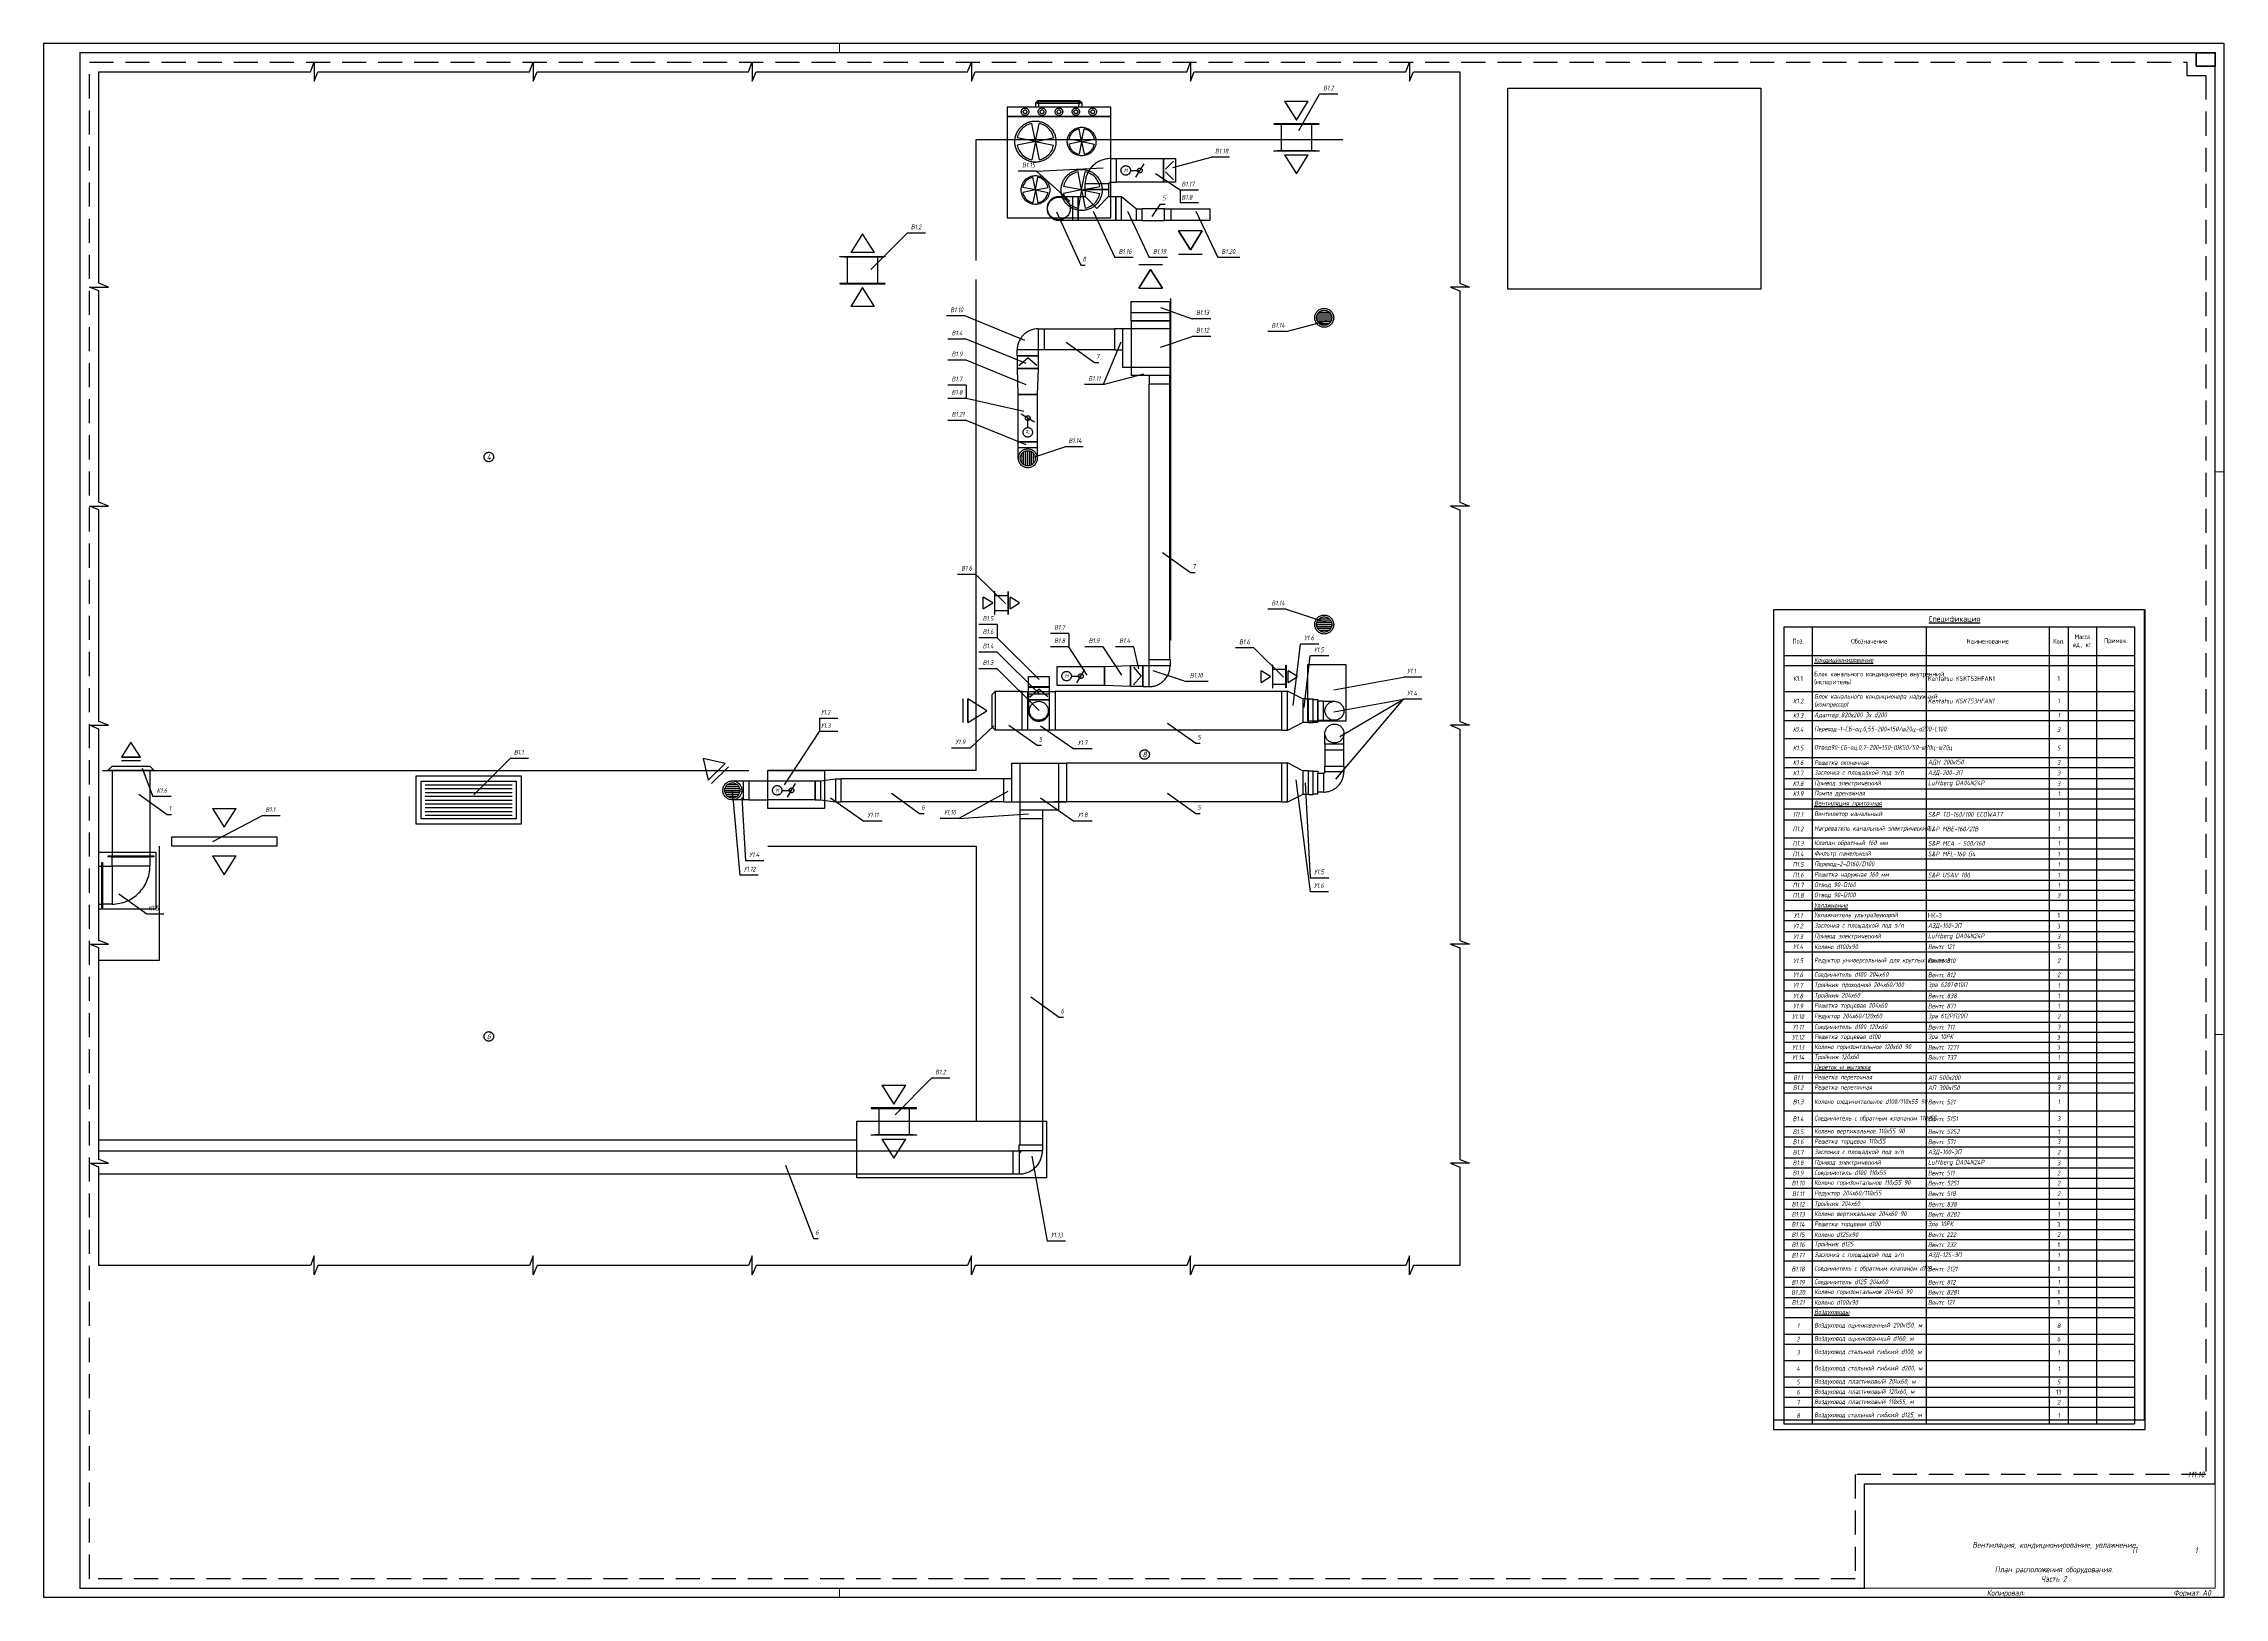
# Paper-space layout 'план 2' of a CAD drawing. Header units: millimetres. Extents: x 1744 to 2894, y -157 to 663.
# The model-space entities are those that its viewports show. They can reach past a viewport. Long polylines and large blocks are cut down to what shows.
import ezdxf
from ezdxf.enums import TextEntityAlignment as Align

# ---------------------------------------------------------------- set-up
doc = ezdxf.new("R2010")
doc.units = ezdxf.units.MM
doc.linetypes.add('DASHED', pattern=[19.05, 12.7, -6.35])
for name, color, linetype in [('01 Черновое', 7, 'Continuous'), ('02 ОВиК', 7, 'Continuous'), ('07 Номера помещений', 7, 'Continuous'), ('stamp', 7, 'Continuous')]:
    doc.layers.add(name, color=color, linetype=linetype)
doc.layers.add('04 Мебель', color=5, linetype='Continuous', plot=False)
doc.layers.add('100 noprint', color=2, linetype='Continuous', plot=False)
doc.styles.add('GOST typeA', font='GOST_A.TTF')
doc.styles.add('ГОСТ-ISOCPEUR', font='isocpeui.ttf', dxfattribs={"width": 0.8})

# ---------------------------------------------------------------- blocks, each defined once
blk = doc.blocks.new('Решотка приток1')
at = {"color": 0, "linetype": 'Continuous', "lineweight": -2}
for p, q in [((-125, 0), (125, 0)), ((-125, -50), (125, -50)), ((-125, -50), (0, -250)), ((0, -250), (125, -50))]:
    blk.add_line(p, q, dxfattribs=at)
at = {"color": 0}
for p, q in [((-125, 0), (125, 0)), ((-125, -50), (0, -250)), ((125, -50), (-125, -50)), ((0, -250), (125, -50))]:
    blk.add_line(p, q, dxfattribs=at)
blk = doc.blocks.new('поворот 200х150')
at = {"color": 0}
for points in [[(50, 120), (52, 120), (52, -120), (50, -120)], [(50, -100), (0, -100), (0, 100), (50, 100)], [(0, -100), (0, -150), (-200, -150), (-200, -100)], [(-220, -152), (-220, -150), (20, -150), (20, -152)]]:
    blk.add_lwpolyline(points, close=True, dxfattribs=at)
blk.add_arc((0, -100), 200, 90, 180, dxfattribs=at)
blk = doc.blocks.new('решетка переточная')
at = {"color": 0, "linetype": 'ByBlock', "lineweight": -2}
for p, q in [((2776.2, 6698.6), (2713.7, 6598.6)), ((2838.7, 6598.6), (2776.2, 6698.6)), ((2838.7, 6598.6), (2713.7, 6598.6)), ((2676.2, 6576.6), (2876.2, 6576.6)), ((2696.2, 6436.6), (2696.2, 6576.6)), ((2856.2, 6436.6), (2856.2, 6576.6)), ((2776.2, 6414.6), (2713.7, 6314.6)), ((2838.7, 6314.6), (2776.2, 6414.6)), ((2838.7, 6314.6), (2713.7, 6314.6))]:
    blk.add_line(p, q, dxfattribs=at)
for points in [[(2656.2, 6576.6), (2656.2, 6578.6), (2896.2, 6578.6), (2896.2, 6576.6)], [(2656.2, 6436.6), (2656.2, 6434.6), (2896.2, 6434.6), (2896.2, 6436.6)]]:
    blk.add_lwpolyline(points, close=True, dxfattribs=at)
blk = doc.blocks.new('Решотка вытяжная2')
at = {"color": 0, "lineweight": -2}
for p, q in [((-125, 0), (125, 0)), ((-125, 0), (125, 0)), ((-125, -250), (0, -50)), ((0, -50), (-125, -250)), ((0, -50), (125, -250)), ((125, -250), (0, -50)), ((-125, -250), (125, -250)), ((-125, -250), (125, -250))]:
    blk.add_line(p, q, dxfattribs=at)
blk = doc.blocks.new('поворот 122х60 горизонтальный')
at = {"color": 0}
for points in [[(31, 31), (-1, 31), (-1, 155), (31, 155)], [(-124, 0), (-124, 32), (0, 32), (0, 0)]]:
    blk.add_lwpolyline(points, close=True, dxfattribs=at)
for radius in [122, 10]:
    blk.add_arc((-1, 32), radius, 90, 180, dxfattribs=at)
blk = doc.blocks.new('поворот d100 x 90')
at = {"color": 0}
for points in [[(-137, 107), (-137, 137), (-37, 137), (-37, 107)], [(0, 0), (-30, 0), (-30, 100), (0, 100)]]:
    blk.add_lwpolyline(points, close=True, dxfattribs=at)
for radius in [107, 7]:
    blk.add_arc((-30, 107), radius, 180, 270, dxfattribs=at)
blk = doc.blocks.new('тройник 204х60')
at = {"color": 0}
for p, q in [((0, 0), (288, 0)), ((0, -204), (0, 0)), ((42, 0), (42, -248)), ((246, 0), (246, -248)), ((288, 0), (288, -204)), ((0, -204), (288, -204)), ((246, -248), (42, -248))]:
    blk.add_line(p, q, dxfattribs=at)
blk = doc.blocks.new('переход d100 на 110х55')
at = {"color": 0, "linetype": 'Continuous', "lineweight": -2}
for p, q in [((0, 55), (137, 50)), ((0, -55), (0, 55)), ((137, 50), (137, -50)), ((137, -50), (0, -55))]:
    blk.add_line(p, q, dxfattribs=at)
blk = doc.blocks.new('клапан 110х55')
at = {"color": 0, "lineweight": -2}
for p in [(50.4, 47), (50.4, -47)]:
    blk.add_line(p, (10.2, 0), dxfattribs=at)
at = {"color": 0, "lineweight": -2, "flags": 128}
blk.add_lwpolyline([(66, -55), (0, -55), (0, 55), (66, 55)], close=True, dxfattribs=at)
blk = doc.blocks.new('решетка d100')
at = {"color": 0, "linetype": 'Continuous', "lineweight": -2}
for p, q in [((-26.5, 30), (26.5, 30)), ((-34.6, 20), (34.6, 20)), ((-40, 0), (40, 0)), ((-38.7, 10), (38.7, 10)), ((-38.7, -10), (38.7, -10)), ((-34.6, -20), (34.6, -20)), ((-26.5, -30), (26.5, -30))]:
    blk.add_line(p, q, dxfattribs=at)
for radius in [50, 40]:
    blk.add_circle((0, 0), radius, dxfattribs=at)
blk = doc.blocks.new('дроссель d100')
at = {"color": 0}
for p, q in [((0, 0), (0, 100)), ((0, 100), (250, 100)), ((250, 100), (250, 0)), ((103.4, 14.7), (146.6, 85.3)), ((250, 0), (0, 0))]:
    blk.add_line(p, q, dxfattribs=at)
at = {"color": 0, "linetype": 'DASHED'}
blk.add_line((75, 50), (125, 50), dxfattribs=at)
at = {"color": 0}
for centre, radius in [((50, 50), 25), ((125, 50), 12.5)]:
    blk.add_circle(centre, radius, dxfattribs=at)
at = {"color": 0, "style": 'ГОСТ-ISOCPEUR', "width": 0.8}
blk.add_text('M', height=20, dxfattribs=at).set_placement((50, 50), align=Align.MIDDLE_CENTER)
blk = doc.blocks.new('переход d100 на 120х60')
at = {"color": 0}
for p, q in [((30, 50), (107, 61)), ((107, 61), (107, -61)), ((107, 61), (137, 61)), ((137, -61), (137, 61)), ((0, -50), (0, 50)), ((0, 50), (30, 50)), ((30, -50), (30, 50)), ((0, -50), (30, -50)), ((30, -50), (107, -61)), ((107, -61), (137, -61))]:
    blk.add_line(p, q, dxfattribs=at)
blk = doc.blocks.new('поворот 110х50 горизонтальный')
at = {"color": 0, "lineweight": -2}
for p, q in [((111, 143), (111, 0)), ((111, 143), (143, 143)), ((143, 143), (143, 32)), ((143, 32), (0, 32)), ((0, 0), (0, 32)), ((111, 0), (0, 0))]:
    blk.add_line(p, q, dxfattribs=at)
blk.add_arc((111, 32), 111, 90, 180, dxfattribs=at)
blk = doc.blocks.new('поворот d125 x 90')
at = {"color": 0}
for p, q in [((134, 164), (164, 164)), ((134, 164), (134, 39)), ((164, 164), (164, 39)), ((134, 39), (164, 39)), ((0, 0), (0, 30)), ((125, 30), (0, 30)), ((125, 0), (125, 30)), ((125, 0), (0, 0))]:
    blk.add_line(p, q, dxfattribs=at)
for radius in [134, 9]:
    blk.add_arc((134, 30), radius, 90, 180, dxfattribs=at)
blk = doc.blocks.new('АП 500х200 разрез')
at = {"color": 0}
for p, q in [((-339.5, 200), (-214.5, 200)), ((-339.5, 200), (-277, 100)), ((-277, 100), (-214.5, 200)), ((-339.5, -50), (-214.5, -50)), ((-339.5, -50), (-277, -150)), ((-277, -150), (-214.5, -50))]:
    blk.add_line(p, q, dxfattribs=at)
at = {"color": 0, "flags": 128}
blk.add_lwpolyline([(-554, 0), (-554, 50), (0, 50), (0, 0)], close=True, dxfattribs=at)
blk = doc.blocks.new('АП 500х200')
at = {"color": 0, "lineweight": -2}
for p, q in [((-507, 207), (-47, 207)), ((-507, 187), (-47, 187)), ((-507, 167), (-47, 167)), ((-507, 147), (-47, 147)), ((-507, 127), (-47, 127)), ((-507, 107), (-47, 107)), ((-507, 87), (-47, 87)), ((-507, 67), (-47, 67)), ((-507, 47), (-47, 47))]:
    blk.add_line(p, q, dxfattribs=at)
for points in [[(-554, 0), (-554, 254), (0, 254), (0, 0)], [(-527, 27), (-527, 227), (-27, 227), (-27, 27)]]:
    blk.add_lwpolyline(points, close=True, dxfattribs=at)
blk = doc.blocks.new('*T206')
at = {"color": 0, "lineweight": -2}
for p, q in [((0, 0), (1850, 0)), ((0, 0), (0, -4053.6)), ((150, 0), (150, -4053.6)), ((750, 0), (750, -4053.6)), ((1400, 0), (1400, -4053.6)), ((1500, 0), (1500, -4053.6)), ((1650, 0), (1650, -4053.6)), ((1850, 0), (1850, -4053.6)), ((0, -53.3), (1850, -53.3)), ((0, -190.7), (1850, -190.7)), ((0, -290.4), (1850, -290.4)), ((0, -343.7), (1850, -343.7)), ((0, -438.7), (1850, -438.7)), ((0, -538.4), (1850, -538.4)), ((0, -591.7), (1850, -591.7)), ((0, -649.8), (1850, -649.8)), ((0, -703.1), (1850, -703.1)), ((0, -756.4), (1850, -756.4)), ((0, -809.8), (1850, -809.8)), ((0, -867.8), (1850, -867.8)), ((0, -962.8), (1850, -962.8)), ((0, -1020.8), (1850, -1020.8)), ((0, -1074.1), (1850, -1074.1)), ((0, -1132.1), (1850, -1132.1)), ((0, -1185.5), (1850, -1185.5)), ((0, -1238.8), (1850, -1238.8)), ((0, -1292.1), (1850, -1292.1)), ((0, -1345.5), (1850, -1345.5)), ((0, -1398.8), (1850, -1398.8)), ((0, -1456.8), (1850, -1456.8)), ((0, -1510.2), (1850, -1510.2)), ((0, -1563.5), (1850, -1563.5)), ((0, -1658.5), (1850, -1658.5)), ((0, -1711.8), (1850, -1711.8)), ((0, -1769.9), (1850, -1769.9)), ((0, -1823.2), (1850, -1823.2)), ((0, -1876.5), (1850, -1876.5)), ((0, -1934.5), (1850, -1934.5)), ((0, -1987.9), (1850, -1987.9)), ((0, -2041.2), (1850, -2041.2)), ((0, -2094.5), (1850, -2094.5)), ((0, -2147.9), (1850, -2147.9)), ((0, -2201.2), (1850, -2201.2)), ((0, -2254.5), (1850, -2254.5)), ((0, -2307.9), (1850, -2307.9)), ((0, -2403.6), (1850, -2403.6)), ((0, -2486.2), (1850, -2486.2)), ((0, -2539.6), (1850, -2539.6)), ((0, -2592.9), (1850, -2592.9)), ((0, -2650.9), (1850, -2650.9)), ((0, -2704.2), (1850, -2704.2)), ((0, -2757.6), (1850, -2757.6)), ((0, -2810.9), (1850, -2810.9)), ((0, -2868.9), (1850, -2868.9)), ((0, -2922.3), (1850, -2922.3)), ((0, -2975.6), (1850, -2975.6)), ((0, -3028.9), (1850, -3028.9)), ((0, -3082.3), (1850, -3082.3)), ((0, -3135.6), (1850, -3135.6)), ((0, -3193.6), (1850, -3193.6)), ((0, -3280.3), (1850, -3280.3)), ((0, -3333.6), (1850, -3333.6)), ((0, -3387), (1850, -3387)), ((0, -3440.3), (1850, -3440.3)), ((0, -3493.6), (1850, -3493.6)), ((0, -3580.3), (1850, -3580.3)), ((0, -3633.6), (1850, -3633.6)), ((0, -3720.3), (1850, -3720.3)), ((0, -3807), (1850, -3807)), ((0, -3860.3), (1850, -3860.3)), ((0, -3913.6), (1850, -3913.6)), ((0, -3967), (1850, -3967)), ((0, -4053.6), (1850, -4053.6))]:
    blk.add_line(p, q, dxfattribs=at)
at = {"color": 0, "char_height": 25}
for s, insert, width, attachment_point, style in [('{\\LКондиционирование}', (160, -26.7), 580, 4, 'ГОСТ-ISOCPEUR'), ('{Блок канального кондиционера внутренний (испаритель)}', (160, -122), 580, 4, 'GOST typeA'), ('{К1.1}', (75, -122), 130, 5, 'GOST typeA'), ('{Kentatsu KSKT53HFAN1}', (760, -122), 630, 4, 'GOST typeA'), ('1', (1450, -122), 80, 5, 'GOST typeA'), ('{Блок канального кондиционера наружний (компрессор)}', (160, -240.5), 580, 4, 'ГОСТ-ISOCPEUR'), ('{К1.2}', (75, -240.5), 130, 5, 'ГОСТ-ISOCPEUR'), ('{Kentatsu KSKT53HFAN1}', (760, -240.5), 630, 4, 'ГОСТ-ISOCPEUR'), ('1', (1450, -240.5), 80, 5, 'ГОСТ-ISOCPEUR'), ('{К1.3}', (75, -317), 130, 5, 'ГОСТ-ISOCPEUR'), ('{Адаптер 820х200 3х d200}', (160, -317), 580, 4, 'ГОСТ-ISOCPEUR'), ('{1}', (1450, -317), 80, 5, 'ГОСТ-ISOCPEUR'), ('{К1.4}', (75, -391.2), 130, 5, 'ГОСТ-ISOCPEUR'), ('{\\F|c0;{\\C256;Переход-1-СБ-оц.0,55-200*150/ш20ц-d200-L100}}', (160, -391.2), 580, 4, 'ГОСТ-ISOCPEUR'), ('{3}', (1450, -391.2), 80, 5, 'ГОСТ-ISOCPEUR'), ('{К1.5}', (75, -488.6), 130, 5, 'ГОСТ-ISOCPEUR'), ('{\\F|c0;{\\C256;Отвод90-СБ-оц.0,7-200*150-ШК50/50-ш20ц-ш20ц}}', (160, -488.6), 580, 4, 'ГОСТ-ISOCPEUR'), ('{5}', (1450, -488.6), 80, 5, 'ГОСТ-ISOCPEUR'), ('{АДН 200х150}', (760, -565.1), 630, 4, 'ГОСТ-ISOCPEUR'), ('{К1.6}', (75, -565.1), 130, 5, 'ГОСТ-ISOCPEUR'), ('{Решетка оконечная}', (160, -565.1), 580, 4, 'ГОСТ-ISOCPEUR'), ('{3}', (1450, -565.1), 80, 5, 'ГОСТ-ISOCPEUR'), ('{К1.7}', (75, -620.7), 130, 5, 'ГОСТ-ISOCPEUR'), ('{Заслонка с площадкой под э/п}', (160, -620.7), 580, 4, 'ГОСТ-ISOCPEUR'), ('{АЗД-200-ЭП}', (760, -620.7), 630, 4, 'ГОСТ-ISOCPEUR'), ('{3}', (1450, -620.7), 80, 5, 'ГОСТ-ISOCPEUR'), ('{К1.8}', (75, -676.4), 130, 5, 'ГОСТ-ISOCPEUR'), ('{Привод электрический}', (160, -676.4), 580, 4, 'ГОСТ-ISOCPEUR'), ('{Luftberg DA04N24P}', (760, -676.4), 630, 4, 'ГОСТ-ISOCPEUR'), ('{3}', (1450, -676.4), 80, 5, 'ГОСТ-ISOCPEUR'), ('{К1.9}', (75, -729.8), 130, 5, 'ГОСТ-ISOCPEUR'), ('{Помпа дренажная}', (160, -729.8), 580, 4, 'ГОСТ-ISOCPEUR'), ('{1}', (1450, -729.8), 80, 5, 'ГОСТ-ISOCPEUR'), ('{\\LВентиляция приточная}', (160, -783.1), 580, 4, 'ГОСТ-ISOCPEUR'), ('{П1.1}', (75, -838.8), 130, 5, 'ГОСТ-ISOCPEUR'), ('{Вентилятор канальный}', (160, -838.8), 580, 4, 'ГОСТ-ISOCPEUR'), ('{S&P TD-160/100 ECOWATT}', (760, -838.8), 630, 4, 'ГОСТ-ISOCPEUR'), ('{1}', (1450, -838.8), 80, 5, 'ГОСТ-ISOCPEUR'), ('{П1.2}', (75, -915.3), 130, 5, 'ГОСТ-ISOCPEUR'), ('{Нагреватель канальный электрический}', (160, -915.3), 580, 4, 'ГОСТ-ISOCPEUR'), ('{S&P MBE-160/21B}', (760, -915.3), 630, 4, 'ГОСТ-ISOCPEUR'), ('{1}', (1450, -915.3), 80, 5, 'ГОСТ-ISOCPEUR'), ('{Клапан обратный 160 мм}', (160, -991.8), 580, 4, 'ГОСТ-ISOCPEUR'), ('{П1.3}', (75, -991.8), 130, 5, 'ГОСТ-ISOCPEUR'), ('{\\F|c0;S&P {\\C256;МCA - 500/160}}', (760, -991.8), 630, 4, 'ГОСТ-ISOCPEUR'), ('{1}', (1450, -991.8), 80, 5, 'ГОСТ-ISOCPEUR'), ('{П1.4}', (75, -1047.5), 130, 5, 'ГОСТ-ISOCPEUR'), ('{Фильтр панельный}', (160, -1047.5), 580, 4, 'ГОСТ-ISOCPEUR'), ('{\\F|c0;S&P {\\C256;MFL-160 G4}}', (760, -1047.5), 630, 4, 'ГОСТ-ISOCPEUR'), ('{1}', (1450, -1047.5), 80, 5, 'ГОСТ-ISOCPEUR'), ('{П1.5}', (75, -1103.1), 130, 5, 'ГОСТ-ISOCPEUR'), ('{\\F|c0;{\\C256;Переход-2-D160/D100}}', (160, -1103.1), 580, 4, 'ГОСТ-ISOCPEUR'), ('{1}', (1450, -1103.1), 80, 5, 'ГОСТ-ISOCPEUR'), ('{П1.6}', (75, -1158.8), 130, 5, 'ГОСТ-ISOCPEUR'), ('{Решетка наружная 160 мм}', (160, -1158.8), 580, 4, 'ГОСТ-ISOCPEUR'), ('{\\F|c0;S&P {\\C256;USAV 180}}', (760, -1158.8), 630, 4, 'ГОСТ-ISOCPEUR'), ('{1}', (1450, -1158.8), 80, 5, 'ГОСТ-ISOCPEUR'), ('{П1.7}', (75, -1212.1), 130, 5, 'ГОСТ-ISOCPEUR'), ('{Отвод 90-D160}', (160, -1212.1), 580, 4, 'ГОСТ-ISOCPEUR'), ('{1}', (1450, -1212.1), 80, 5, 'ГОСТ-ISOCPEUR'), ('{П1.8}', (75, -1265.5), 130, 5, 'ГОСТ-ISOCPEUR'), ('{Отвод 90-D100}', (160, -1265.5), 580, 4, 'ГОСТ-ISOCPEUR'), ('{3}', (1450, -1265.5), 80, 5, 'ГОСТ-ISOCPEUR'), ('{\\LУвлажнение}', (160, -1318.8), 580, 4, 'ГОСТ-ISOCPEUR'), ('{Увлажнитель ультразвуковой}', (160, -1372.1), 580, 4, 'ГОСТ-ISOCPEUR'), ('{У1.1}', (75, -1372.1), 130, 5, 'ГОСТ-ISOCPEUR'), ('{НК-3}', (760, -1372.1), 630, 4, 'GOST typeA'), ('{1}', (1450, -1372.1), 80, 5, 'GOST typeA'), ('{У1.2}', (75, -1427.8), 130, 5, 'ГОСТ-ISOCPEUR'), ('{Заслонка с площадкой под э/п}', (160, -1427.8), 580, 4, 'ГОСТ-ISOCPEUR'), ('{АЗД-100-ЭП}', (760, -1427.8), 630, 4, 'ГОСТ-ISOCPEUR'), ('{3}', (1450, -1427.8), 80, 5, 'GOST typeA'), ('{У1.3}', (75, -1483.5), 130, 5, 'ГОСТ-ISOCPEUR'), ('{Привод электрический}', (160, -1483.5), 580, 4, 'ГОСТ-ISOCPEUR'), ('{Luftberg DA04N24P}', (760, -1483.5), 630, 4, 'ГОСТ-ISOCPEUR'), ('{3}', (1450, -1483.5), 80, 5, 'ГОСТ-ISOCPEUR'), ('{У1.4}', (75, -1536.8), 130, 5, 'ГОСТ-ISOCPEUR'), ('{Колено d100x90}', (160, -1536.8), 580, 4, 'ГОСТ-ISOCPEUR'), ('{Вентс 121}', (760, -1536.8), 630, 4, 'ГОСТ-ISOCPEUR'), ('{5}', (1450, -1536.8), 80, 5, 'ГОСТ-ISOCPEUR'), ('{У1.5}', (75, -1611), 130, 5, 'ГОСТ-ISOCPEUR'), ('{Редуктор универсальный для круглых каналов}', (160, -1611), 580, 4, 'ГОСТ-ISOCPEUR'), ('{Вентс 310}', (760, -1611), 630, 4, 'ГОСТ-ISOCPEUR'), ('{2}', (1450, -1611), 80, 5, 'ГОСТ-ISOCPEUR'), ('{У1.6}', (75, -1685.2), 130, 5, 'ГОСТ-ISOCPEUR'), ('{Соединитель d100 204x60}', (160, -1685.2), 580, 4, 'ГОСТ-ISOCPEUR'), ('{Вентс 812}', (760, -1685.2), 630, 4, 'ГОСТ-ISOCPEUR'), ('{2}', (1450, -1685.2), 80, 5, 'ГОСТ-ISOCPEUR'), ('{Тройник проходной 204х60/100}', (160, -1740.8), 580, 4, 'ГОСТ-ISOCPEUR'), ('{Эра 620ТФ10П}', (760, -1740.8), 630, 4, 'ГОСТ-ISOCPEUR'), ('{У1.7}', (75, -1740.8), 130, 5, 'ГОСТ-ISOCPEUR'), ('{1}', (1450, -1740.8), 80, 5, 'ГОСТ-ISOCPEUR'), ('{Тройник 204х60}', (160, -1796.5), 580, 4, 'ГОСТ-ISOCPEUR'), ('{У1.8}', (75, -1796.5), 130, 5, 'ГОСТ-ISOCPEUR'), ('{Вентс 838}', (760, -1796.5), 630, 4, 'ГОСТ-ISOCPEUR'), ('{1}', (1450, -1796.5), 80, 5, 'ГОСТ-ISOCPEUR'), ('{У1.9}', (75, -1849.9), 130, 5, 'ГОСТ-ISOCPEUR'), ('{Решетка торцевая 204х60}', (160, -1849.9), 580, 4, 'ГОСТ-ISOCPEUR'), ('{Вентс 871}', (760, -1849.9), 630, 4, 'ГОСТ-ISOCPEUR'), ('{1}', (1450, -1849.9), 80, 5, 'ГОСТ-ISOCPEUR'), ('{У1.10}', (75, -1905.5), 130, 5, 'ГОСТ-ISOCPEUR'), ('{Редуктор 204х60/120х60}', (160, -1905.5), 580, 4, 'ГОСТ-ISOCPEUR'), ('{Эра 612РП20П}', (760, -1905.5), 630, 4, 'ГОСТ-ISOCPEUR'), ('{2}', (1450, -1905.5), 80, 5, 'ГОСТ-ISOCPEUR'), ('{У1.11}', (75, -1961.2), 130, 5, 'ГОСТ-ISOCPEUR'), ('{Соединитель d100 120x60}', (160, -1961.2), 580, 4, 'ГОСТ-ISOCPEUR'), ('{Вентс 711}', (760, -1961.2), 630, 4, 'ГОСТ-ISOCPEUR'), ('{3}', (1450, -1961.2), 80, 5, 'ГОСТ-ISOCPEUR'), ('{У1.12}', (75, -2014.5), 130, 5, 'ГОСТ-ISOCPEUR'), ('{Решетка торцевая d100}', (160, -2014.5), 580, 4, 'ГОСТ-ISOCPEUR'), ('{Эра 10РК}', (760, -2014.5), 630, 4, 'ГОСТ-ISOCPEUR'), ('{3}', (1450, -2014.5), 80, 5, 'GOST typeA'), ('{У1.13}', (75, -2067.9), 130, 5, 'ГОСТ-ISOCPEUR'), ('{Колено горизонтальное 120х60 90}', (160, -2067.9), 580, 4, 'ГОСТ-ISOCPEUR'), ('{Вентс 7271}', (760, -2067.9), 630, 4, 'ГОСТ-ISOCPEUR'), ('{3}', (1450, -2067.9), 80, 5, 'GOST typeA'), ('{Тройник 120х60}', (160, -2121.2), 580, 4, 'ГОСТ-ISOCPEUR'), ('{У1.14}', (75, -2121.2), 130, 5, 'ГОСТ-ISOCPEUR'), ('{Вентс 737}', (760, -2121.2), 630, 4, 'ГОСТ-ISOCPEUR'), ('{1}', (1450, -2121.2), 80, 5, 'ГОСТ-ISOCPEUR'), ('{\\LПереток и вытяжка}', (160, -2174.5), 580, 4, 'ГОСТ-ISOCPEUR'), ('{В1.1}', (75, -2227.9), 130, 5, 'ГОСТ-ISOCPEUR'), ('{Решетка переточная}', (160, -2227.9), 580, 4, 'ГОСТ-ISOCPEUR'), ('{АП 500х200}', (760, -2227.9), 630, 4, 'ГОСТ-ISOCPEUR'), ('{8}', (1450, -2227.9), 80, 5, 'ГОСТ-ISOCPEUR'), ('{Решетка переточная}', (160, -2281.2), 580, 4, 'ГОСТ-ISOCPEUR'), ('{В1.2}', (75, -2281.2), 130, 5, 'ГОСТ-ISOCPEUR'), ('{АП 300х150}', (760, -2281.2), 630, 4, 'ГОСТ-ISOCPEUR'), ('{3}', (1450, -2281.2), 80, 5, 'ГОСТ-ISOCPEUR'), ('{В1.3}', (75, -2355.7), 130, 5, 'ГОСТ-ISOCPEUR'), ('{Колено соединительное d100/110x55 90}', (160, -2355.7), 580, 4, 'ГОСТ-ISOCPEUR'), ('{Вентс 521}', (760, -2355.7), 630, 4, 'ГОСТ-ISOCPEUR'), ('{1}', (1450, -2355.7), 80, 5, 'ГОСТ-ISOCPEUR'), ('{В1.4}', (75, -2444.9), 130, 5, 'ГОСТ-ISOCPEUR'), ('{Соединитель с обратным клапаном 110х55}', (160, -2444.9), 580, 4, 'ГОСТ-ISOCPEUR'), ('{Вентс 5151}', (760, -2444.9), 630, 4, 'ГОСТ-ISOCPEUR'), ('{3}', (1450, -2444.9), 80, 5, 'ГОСТ-ISOCPEUR'), ('{Колено вертикальное 110х55 90}', (160, -2512.9), 580, 4, 'ГОСТ-ISOCPEUR'), ('{В1.5}', (75, -2512.9), 130, 5, 'ГОСТ-ISOCPEUR'), ('{Вентс 5252}', (760, -2512.9), 630, 4, 'ГОСТ-ISOCPEUR'), ('{1}', (1450, -2512.9), 80, 5, 'ГОСТ-ISOCPEUR'), ('{В1.6}', (75, -2566.2), 130, 5, 'ГОСТ-ISOCPEUR'), ('{Решетка торцевая 110х55}', (160, -2566.2), 580, 4, 'ГОСТ-ISOCPEUR'), ('{Вентс 571}', (760, -2566.2), 630, 4, 'ГОСТ-ISOCPEUR'), ('{3}', (1450, -2566.2), 80, 5, 'ГОСТ-ISOCPEUR'), ('{В1.7}', (75, -2621.9), 130, 5, 'ГОСТ-ISOCPEUR'), ('{Заслонка с площадкой под э/п}', (160, -2621.9), 580, 4, 'ГОСТ-ISOCPEUR'), ('{АЗД-100-ЭП}', (760, -2621.9), 630, 4, 'ГОСТ-ISOCPEUR'), ('{2}', (1450, -2621.9), 80, 5, 'ГОСТ-ISOCPEUR'), ('{В1.8}', (75, -2677.6), 130, 5, 'ГОСТ-ISOCPEUR'), ('{Привод электрический}', (160, -2677.6), 580, 4, 'ГОСТ-ISOCPEUR'), ('{Luftberg DA04N24P}', (760, -2677.6), 630, 4, 'ГОСТ-ISOCPEUR'), ('{3}', (1450, -2677.6), 80, 5, 'ГОСТ-ISOCPEUR'), ('{В1.9}', (75, -2730.9), 130, 5, 'ГОСТ-ISOCPEUR'), ('{Соединитель d100 110х55}', (160, -2730.9), 580, 4, 'ГОСТ-ISOCPEUR'), ('{Вентс 511}', (760, -2730.9), 630, 4, 'ГОСТ-ISOCPEUR'), ('{2}', (1450, -2730.9), 80, 5, 'ГОСТ-ISOCPEUR'), ('{В1.10}', (75, -2784.2), 130, 5, 'ГОСТ-ISOCPEUR'), ('{Колено горизонтальное 110х55 90}', (160, -2784.2), 580, 4, 'ГОСТ-ISOCPEUR'), ('{Вентс 5251}', (760, -2784.2), 630, 4, 'ГОСТ-ISOCPEUR'), ('{2}', (1450, -2784.2), 80, 5, 'ГОСТ-ISOCPEUR'), ('{В1.11}', (75, -2839.9), 130, 5, 'ГОСТ-ISOCPEUR'), ('{Редуктор 204х60/110х55}', (160, -2839.9), 580, 4, 'ГОСТ-ISOCPEUR'), ('{Вентс 518}', (760, -2839.9), 630, 4, 'ГОСТ-ISOCPEUR'), ('{2}', (1450, -2839.9), 80, 5, 'ГОСТ-ISOCPEUR'), ('{В1.12}', (75, -2895.6), 130, 5, 'ГОСТ-ISOCPEUR'), ('{Тройник 204х60}', (160, -2895.6), 580, 4, 'ГОСТ-ISOCPEUR'), ('{Вентс 838}', (760, -2895.6), 630, 4, 'ГОСТ-ISOCPEUR'), ('{1}', (1450, -2895.6), 80, 5, 'ГОСТ-ISOCPEUR'), ('{Колено вертикальное 204х60 90}', (160, -2948.9), 580, 4, 'ГОСТ-ISOCPEUR'), ('{В1.13}', (75, -2948.9), 130, 5, 'ГОСТ-ISOCPEUR'), ('{Вентс 8282}', (760, -2948.9), 630, 4, 'ГОСТ-ISOCPEUR'), ('{1}', (1450, -2948.9), 80, 5, 'ГОСТ-ISOCPEUR'), ('{В1.14}', (75, -3002.3), 130, 5, 'ГОСТ-ISOCPEUR'), ('{Решетка торцевая d100}', (160, -3002.3), 580, 4, 'ГОСТ-ISOCPEUR'), ('{Эра 10РК}', (760, -3002.3), 630, 4, 'ГОСТ-ISOCPEUR'), ('{3}', (1450, -3002.3), 80, 5, 'GOST typeA'), ('{В1.15}', (75, -3055.6), 130, 5, 'ГОСТ-ISOCPEUR'), ('{Колено d125x90}', (160, -3055.6), 580, 4, 'ГОСТ-ISOCPEUR'), ('{Вентс 222}', (760, -3055.6), 630, 4, 'ГОСТ-ISOCPEUR'), ('{2}', (1450, -3055.6), 80, 5, 'ГОСТ-ISOCPEUR'), ('{Тройник d125}', (160, -3108.9), 580, 4, 'ГОСТ-ISOCPEUR'), ('{В1.16}', (75, -3108.9), 130, 5, 'ГОСТ-ISOCPEUR'), ('{Вентс 232}', (760, -3108.9), 630, 4, 'ГОСТ-ISOCPEUR'), ('{1}', (1450, -3108.9), 80, 5, 'GOST typeA'), ('{В1.17}', (75, -3164.6), 130, 5, 'ГОСТ-ISOCPEUR'), ('{Заслонка с площадкой под э/п}', (160, -3164.6), 580, 4, 'ГОСТ-ISOCPEUR'), ('{АЗД-125-ЭП}', (760, -3164.6), 630, 4, 'ГОСТ-ISOCPEUR'), ('{1}', (1450, -3164.6), 80, 5, 'ГОСТ-ISOCPEUR'), ('{Соединитель с обратным клапаном d125}', (160, -3237), 580, 4, 'ГОСТ-ISOCPEUR'), ('{В1.18}', (75, -3237), 130, 5, 'ГОСТ-ISOCPEUR'), ('{Вентс 2121}', (760, -3237), 630, 4, 'ГОСТ-ISOCPEUR'), ('{1}', (1450, -3237), 80, 5, 'GOST typeA'), ('{В1.19}', (75, -3307), 130, 5, 'ГОСТ-ISOCPEUR'), ('{Соединитель d125 204х60}', (160, -3307), 580, 4, 'ГОСТ-ISOCPEUR'), ('{Вентс 812}', (760, -3307), 630, 4, 'ГОСТ-ISOCPEUR'), ('{1}', (1450, -3307), 80, 5, 'ГОСТ-ISOCPEUR'), ('{В1.20}', (75, -3360.3), 130, 5, 'ГОСТ-ISOCPEUR'), ('{Колено горизонтальное 204х60 90}', (160, -3360.3), 580, 4, 'ГОСТ-ISOCPEUR'), ('{Вентс 8281}', (760, -3360.3), 630, 4, 'ГОСТ-ISOCPEUR'), ('{1}', (1450, -3360.3), 80, 5, 'GOST typeA'), ('{В1.21}', (75, -3413.6), 130, 5, 'ГОСТ-ISOCPEUR'), ('{Колено d100x90}', (160, -3413.6), 580, 4, 'ГОСТ-ISOCPEUR'), ('{Вентс 121}', (760, -3413.6), 630, 4, 'ГОСТ-ISOCPEUR'), ('{1}', (1450, -3413.6), 80, 5, 'GOST typeA'), ('{\\LВоздуховоды}', (160, -3467), 580, 4, 'ГОСТ-ISOCPEUR'), ('{Воздуховод оцинкованный 200х150, м}', (160, -3537), 580, 4, 'ГОСТ-ISOCPEUR'), ('{1}', (75, -3537), 130, 5, 'ГОСТ-ISOCPEUR'), ('{8}', (1450, -3537), 80, 5, 'ГОСТ-ISOCPEUR'), ('{2}', (75, -3607), 130, 5, 'ГОСТ-ISOCPEUR'), ('{Воздуховод оцинкованный d160, м}', (160, -3607), 580, 4, 'ГОСТ-ISOCPEUR'), ('{6}', (1450, -3607), 80, 5, 'ГОСТ-ISOCPEUR'), ('{3}', (75, -3677), 130, 5, 'ГОСТ-ISOCPEUR'), ('{Воздуховод стальной гибкий d100, м}', (160, -3677), 580, 4, 'ГОСТ-ISOCPEUR'), ('{1}', (1450, -3677), 80, 5, 'ГОСТ-ISOCPEUR'), ('{4}', (75, -3763.6), 130, 5, 'ГОСТ-ISOCPEUR'), ('{Воздуховод стальной гибкий d200, м}', (160, -3763.6), 580, 4, 'ГОСТ-ISOCPEUR'), ('{1}', (1450, -3763.6), 80, 5, 'ГОСТ-ISOCPEUR'), ('{Воздуховод пластиковый 204х60, м}', (160, -3833.6), 580, 4, 'ГОСТ-ISOCPEUR'), ('{5}', (75, -3833.6), 130, 5, 'ГОСТ-ISOCPEUR'), ('{5}', (1450, -3833.6), 80, 5, 'ГОСТ-ISOCPEUR'), ('{6}', (75, -3887), 130, 5, 'ГОСТ-ISOCPEUR'), ('{Воздуховод пластиковый 120х60, м}', (160, -3887), 580, 4, 'ГОСТ-ISOCPEUR'), ('{13}', (1450, -3887), 80, 5, 'GOST typeA'), ('{7}', (75, -3940.3), 130, 5, 'ГОСТ-ISOCPEUR'), ('{Воздуховод пластиковый 110х55, м}', (160, -3940.3), 580, 4, 'ГОСТ-ISOCPEUR'), ('{2}', (1450, -3940.3), 80, 5, 'ГОСТ-ISOCPEUR'), ('{8}', (75, -4010.3), 130, 5, 'ГОСТ-ISOCPEUR'), ('{Воздуховод стальной гибкий d125, м}', (160, -4010.3), 580, 4, 'ГОСТ-ISOCPEUR'), ('{1}', (1450, -4010.3), 80, 5, 'ГОСТ-ISOCPEUR')]:
    blk.add_mtext(s, dxfattribs=dict(at, insert=insert, width=width, attachment_point=attachment_point, style=style))
blk = doc.blocks.new('шапка спеки материалов')
at = {"color": 0, "ltscale": 100}
for p, q in [((0, 15), (185, 15)), ((0, 15), (0, 0)), ((15, 15), (15, 0)), ((75, 15), (75, 0)), ((140, 15), (140, 0)), ((150, 15), (150, 0)), ((165, 15), (165, 0)), ((185, 15), (185, 0)), ((0, 0), (185, 0))]:
    blk.add_line(p, q, dxfattribs=at)
at = {"color": 0, "ltscale": 100, "style": 'GOST typeA'}
for s, insert, char_height, width, attachment_point in [('{\\pxsm1,qc;\\LСпецификация}', (90, 17), 3, 108, 8), ('\\pxsm1,qc;Масса\\Pед., кг', (157.5, 7.5), 2.5, 13, 5), ('\\pxsm1,qc;Поз.', (7.5, 7.5), 2.5, 13, 5), ('\\pxsm1,qc;Обозначение', (45, 7.5), 2.5, 58, 5), ('\\pxsm1,qc;Наименование', (107.5, 7.5), 2.5, 63, 5), ('\\pxsm1,qc;Кол.', (145, 7.5), 2.5, 8, 5), ('\\pxsm1,qc;Примеч.', (175, 7.5), 2.5, 18, 5)]:
    blk.add_mtext(s, dxfattribs=dict(at, insert=insert, char_height=char_height, width=width, attachment_point=attachment_point))

msp = doc.modelspace()

# ---------------------------------------------------------------- linework, layer by layer
at = {"layer": '01 Черновое', "color": 1, "linetype": 'DASHED', "ltscale": 10}
for p, q in [((13631.2, -16590.5), (13631.2, -14000.5)), ((14656.2, -14100.5), (14656.2, -15905.5)), ((9021.2, -16590.5), (12431.2, -16590.5)), ((13631.2, -16590.5), (12531.2, -16590.5)), ((9321.2, -17590.5), (9321.2, -16990.5)), ((12531.2, -16990.5), (13631.2, -16990.5)), ((13631.2, -16990.5), (13631.2, -18440.5)), ((8821.2, -17590.5), (9321.2, -17590.5)), ((13001.2, -18540.5), (8821.2, -18540.5))]:
    msp.add_line(p, q, dxfattribs=at)
at = {"layer": '01 Черновое', "color": 1, "linetype": 'DASHED', "ltscale": 10, "flags": 128}
msp.add_lwpolyline([(13631.2, -13900.5), (13631.2, -13261), (15566.2, -13261)], dxfattribs=at)
msp.add_lwpolyline([(13001.2, -18440.5), (14001.2, -18440.5), (14001.2, -18740.5), (13001.2, -18740.5)], close=True, dxfattribs=at)
at = {"layer": '02 ОВиК'}
for p, q in [((15334.3, -13214.4), (15442, -13022.2)), ((15538.9, -13022.2), (15442, -13022.2)), ((14668.6, -13408.9), (14871.4, -13355.3)), ((14968.3, -13355.3), (14871.4, -13355.3)), ((13950.1, -13428.4), (14300.5, -13410.6)), ((13950.1, -13428.4), (13853.2, -13428.4)), ((13950.1, -13428.4), (14125.1, -13586.1)), ((14577.1, -13440.5), (14707, -13526.3)), ((14707, -13526.3), (14803.9, -13526.3)), ((14707, -13526.3), (14707, -13596.3)), ((14803.9, -13596.3), (14707, -13596.3)), ((14247.9, -13639.1), (14362.4, -13884.9)), ((14429.4, -13639.1), (14543.8, -13884.9)), ((14790.8, -13639.1), (14905.2, -13884.9)), ((13075.1, -13947.2), (13266, -13754.9)), ((13362.9, -13754.9), (13266, -13754.9)), ((14459.3, -13884.9), (14362.4, -13884.9)), ((14640.7, -13884.9), (14543.8, -13884.9)), ((15021.6, -13884.9), (14905.2, -13884.9)), ((14603.5, -14147.5), (14771.4, -14207.1)), ((13571.4, -14192.7), (13474.5, -14192.7)), ((13888, -14321.8), (13571.4, -14192.7)), ((14868.3, -14207.1), (14771.4, -14207.1)), ((15266.2, -14274.8), (15481, -14217.7)), ((15266.2, -14274.8), (15169.3, -14274.8)), ((14603.5, -14357.1), (14771.4, -14300)), ((14868.3, -14300), (14771.4, -14300)), ((13578.3, -14314.4), (13481.4, -14314.4)), ((13894.9, -14443.5), (13578.3, -14314.4)), ((14395.1, -14330.6), (14300.3, -14554.6)), ((13578.3, -14425.8), (13481.4, -14425.8)), ((13894.9, -14555), (13578.3, -14425.8)), ((14300.3, -14554.6), (14515.1, -14497.5)), ((14300.3, -14554.6), (14203.4, -14554.6)), ((13577.9, -14557.5), (13481, -14557.5)), ((13577.9, -14557.5), (13577.9, -14627.5)), ((13577.9, -14627.5), (13481, -14627.5)), ((13883.1, -14697.1), (13577.9, -14627.5)), ((13578.3, -14743.7), (13481.4, -14743.7)), ((13894.9, -14872.8), (13578.3, -14743.7)), ((13930.4, -14939.4), (14098.3, -14882.3)), ((14195.2, -14882.3), (14098.3, -14882.3)), ((13629.3, -15556), (13532.4, -15556)), ((13785.3, -15710.3), (13629.3, -15556)), ((15266.2, -15739.7), (15169.3, -15739.7)), ((15266.2, -15739.7), (15481, -15810.5)), ((13742, -15820.8), (13645.1, -15820.8)), ((13742, -15820.8), (13742, -15890.8)), ((14119.8, -15867.9), (14022.9, -15867.9)), ((14119.8, -15867.9), (14119.8, -15937.9)), ((13742, -15890.8), (13645.1, -15890.8)), ((13963.9, -16110.8), (13742, -15890.8)), ((15304.1, -16247.3), (15342, -15923.3)), ((15438.9, -15923.3), (15342, -15923.3)), ((14119.8, -15937.9), (14022.9, -15937.9)), ((14217.4, -16087.9), (14119.8, -15937.9)), ((14301.6, -15937.9), (14204.7, -15937.9)), ((14399.2, -16087.9), (14301.6, -15937.9)), ((14462.7, -15937.9), (14365.8, -15937.9)), ((14488.5, -16053.7), (14462.7, -15937.9)), ((15095.6, -15944.3), (14998.7, -15944.3)), ((15251.7, -16098.6), (15095.6, -15944.3)), ((13742, -15966.5), (13645.1, -15966.5)), ((13963.9, -16186.5), (13742, -15966.5)), ((15362.3, -16258.1), (15394.1, -15986.4)), ((15491, -15986.4), (15394.1, -15986.4)), ((13742, -16053.6), (13645.1, -16053.6)), ((13963.9, -16273.7), (13742, -16053.6)), ((14562.6, -16063.2), (14738.3, -16121.3)), ((15517.5, -16165.3), (15885.2, -16098.9)), ((15982.1, -16098.9), (15885.2, -16098.9)), ((14855.8, -16121.3), (14738.3, -16121.3)), ((13731.2, -16173.5), (13713.2, -16191.5)), ((13731.2, -16173.5), (13731.2, -16377.5)), ((13874.2, -16173.5), (13731.2, -16173.5)), ((13874.2, -16377.5), (13874.2, -16173.5)), ((13874.2, -16173.5), (14048.2, -16173.5)), ((13904.2, -16377.5), (13904.2, -16173.5)), ((14018.2, -16377.5), (14018.2, -16173.5)), ((14048.2, -16173.5), (14048.2, -16377.5)), ((15244.2, -16173.5), (14048.2, -16173.5)), ((15244.2, -16379.5), (15244.2, -16171.5)), ((15244.2, -16171.5), (15274.2, -16171.5)), ((15274.2, -16379.5), (15274.2, -16171.5)), ((15354.2, -16213), (15274.2, -16171.5)), ((13713.2, -16191.5), (13713.2, -16359.5)), ((15384.2, -16213), (15354.2, -16213)), ((15354.2, -16213), (15354.2, -16338)), ((15384.2, -16338), (15384.2, -16213)), ((15384.2, -16213), (15409.2, -16213)), ((15384.2, -16338), (15384.2, -16213)), ((15409.2, -16213), (15409.2, -16215.5)), ((13906.2, -16217.5), (14016.2, -16217.5)), ((15409.2, -16335.5), (15409.2, -16215.5)), ((15409.2, -16215.5), (15434.2, -16215.5)), ((15434.2, -16215.5), (15434.2, -16225.5)), ((15434.2, -16215.5), (15434.2, -16225.5)), ((15517.5, -16281.3), (15885.2, -16214.9)), ((15528.8, -16635.7), (15885.2, -16214.9)), ((15550.7, -16411.6), (15885.2, -16214.9)), ((15982.1, -16214.9), (15885.2, -16214.9)), ((15434.2, -16325.5), (15434.2, -16225.5)), ((15464.2, -16225.5), (15521.2, -16225.5)), ((12804, -16314.2), (12900.9, -16314.2)), ((12804, -16314.2), (12804, -16384.2)), ((15434.2, -16325.5), (15434.2, -16315.5)), ((15434.2, -16335.5), (15434.2, -16325.5)), ((15464.2, -16325.5), (15521.2, -16325.5)), ((15354.2, -16338), (15274.2, -16379.5)), ((15384.2, -16338), (15354.2, -16338)), ((15384.2, -16338), (15409.2, -16338)), ((15409.2, -16335.5), (15434.2, -16335.5)), ((15409.2, -16338), (15409.2, -16335.5)), ((13724, -16354.6), (13598.5, -16472)), ((13731.2, -16377.5), (13713.2, -16359.5)), ((13971.1, -16354.6), (14146.9, -16477.1)), ((12618.9, -16667), (12804, -16384.2)), ((12900.9, -16384.2), (12804, -16384.2)), ((13874.2, -16377.5), (13731.2, -16377.5)), ((14048.2, -16377.5), (13874.2, -16377.5)), ((15244.2, -16377.5), (14048.2, -16377.5)), ((15274.2, -16379.5), (15244.2, -16379.5)), ((15471.2, -16452.5), (15471.2, -16395.5)), ((15571.2, -16567.4), (15571.2, -16395.5)), ((13598.5, -16472), (13501.6, -16472)), ((14243.8, -16477.1), (14146.9, -16477.1)), ((15471.2, -16482.5), (15471.2, -16567.4)), ((10980.6, -16719.1), (11171.5, -16526.8)), ((11268.4, -16526.8), (11171.5, -16526.8)), ((15244.2, -16552.4), (14107.2, -16552.4)), ((15244.2, -16758.4), (15244.2, -16550.4)), ((15244.2, -16550.4), (15274.2, -16550.4)), ((15274.2, -16758.4), (15274.2, -16550.4)), ((15354.2, -16591.9), (15274.2, -16550.4)), ((9230.1, -16577.5), (9287.1, -16728.7)), ((15384.2, -16591.9), (15354.2, -16591.9)), ((15354.2, -16591.9), (15354.2, -16716.9)), ((15384.2, -16716.9), (15384.2, -16591.9)), ((15384.2, -16591.9), (15409.2, -16591.9)), ((15384.2, -16716.9), (15384.2, -16591.9)), ((15409.2, -16591.9), (15409.2, -16594.4)), ((15409.2, -16714.4), (15409.2, -16594.4)), ((15409.2, -16594.4), (15434.2, -16594.4)), ((15434.2, -16594.4), (15434.2, -16604.4)), ((15434.2, -16594.4), (15434.2, -16604.4)), ((15434.2, -16704.4), (15434.2, -16604.4)), ((13775.2, -16634.4), (12918.2, -16634.4)), ((15317.5, -16639.4), (15393.2, -17230.9)), ((15367.6, -16655.2), (15394.1, -17157.9)), ((12344.2, -16695.4), (12384.3, -17143.7)), ((15434.2, -16704.4), (15434.2, -16694.4)), ((13538.4, -16844.1), (13800.1, -16700.4)), ((15434.2, -16714.4), (15434.2, -16704.4)), ((15354.2, -16716.9), (15274.2, -16758.4)), ((15384.2, -16716.9), (15354.2, -16716.9)), ((15384.2, -16716.9), (15409.2, -16716.9)), ((15409.2, -16714.4), (15434.2, -16714.4)), ((15409.2, -16716.9), (15409.2, -16714.4)), ((9384, -16728.7), (9287.1, -16728.7)), ((12395.1, -16733.8), (12414.3, -17066.6)), ((12861.7, -16734.9), (13037.5, -16857.5)), ((13971.1, -16734.9), (14146.9, -16857.5)), ((13775.2, -16756.4), (12918.2, -16756.4)), ((15244.2, -16756.4), (14040.6, -16756.4)), ((15274.2, -16758.4), (15244.2, -16758.4)), ((13538.4, -16844.1), (13907.2, -16818.7)), ((9602.6, -16965.7), (9861, -16829.4)), ((9957.9, -16829.4), (9861, -16829.4)), ((13538.4, -16844.1), (13441.5, -16844.1)), ((13861.2, -16844.4), (13861.2, -18565.5)), ((13981.2, -16844.4), (13981.2, -18565.5)), ((13134.4, -16857.5), (13037.5, -16857.5)), ((14243.8, -16857.5), (14146.9, -16857.5)), ((12511.2, -17066.6), (12414.3, -17066.6)), ((12481.2, -17143.7), (12384.3, -17143.7)), ((15491, -17157.9), (15394.1, -17157.9)), ((15490.1, -17230.9), (15393.2, -17230.9)), ((8948.4, -17253.1), (8851.5, -17253.1)), ((13204, -18406.8), (13394.9, -18214.5)), ((13491.8, -18214.5), (13394.9, -18214.5)), ((13826.2, -18598.5), (8742.7, -18598.5)), ((13923.8, -18626), (14005.1, -19074.4)), ((13826.2, -18720.5), (8742.7, -18720.5)), ((14102, -19074.4), (14005.1, -19074.4))]:
    msp.add_line(p, q, dxfattribs=at)
at = {"layer": '02 ОВиК', "color": 6}
for p, q in [((14370, -13362), (14620, -13362)), ((14620, -13362), (14620, -13487)), ((14671.8, -13375), (14629.4, -13417.3)), ((14473.4, -13459.8), (14516.7, -13389.2)), ((14671.8, -13474), (14629.4, -13431.7)), ((14620, -13487), (14370, -13487)), ((14206, -13526), (14206, -13563)), ((14206, -13526), (14330, -13526)), ((14330, -13526), (14330, -13563)), ((14067.5, -13563), (14169, -13563)), ((14139, -13563), (14139, -13688)), ((14169, -13563), (14169, -13688)), ((14169, -13688), (14169, -13563)), ((14169, -13563), (14206, -13563)), ((14206, -13563), (14268, -13625)), ((14268, -13625), (14330, -13563)), ((14330, -13563), (14367, -13563)), ((14367, -13563), (14367, -13688)), ((14367, -13688), (14367, -13563)), ((14367, -13563), (14397, -13563)), ((14397, -13563), (14477, -13628)), ((14397, -13688), (14397, -13563)), ((14477, -13688), (14477, -13628)), ((14477, -13628), (14507, -13628)), ((14507, -13688), (14507, -13628)), ((14625.2, -13628), (14507, -13628)), ((14659.2, -13688), (14659.2, -13628)), ((14169, -13688), (14067.5, -13688)), ((14367, -13688), (14169, -13688)), ((14507, -13688), (14367, -13688)), ((14507, -13688), (14625.2, -13688)), ((14449.2, -14115.5), (14653.2, -14115.5)), ((14449.2, -14175.5), (14449.2, -14115.5)), ((14653.2, -14115.5), (14653.2, -14175.5)), ((13990.2, -14260.5), (14361.2, -14260.5)), ((14361.2, -14370.5), (13990.2, -14370.5)), ((14543.2, -16005.5), (14543.2, -14550.5)), ((14653.2, -16005.5), (14653.2, -14550.5)), ((13853.2, -14943.5), (13853.2, -14856.5)), ((13853.2, -14856.5), (13953.2, -14856.5)), ((13953.2, -14856.5), (13953.2, -14943.5)), ((13853.2, -14886.5), (13953.2, -14886.5)), ((13914.2, -16201.9), (13961.2, -16161.7)), ((14008.3, -16201.9), (13961.2, -16161.7)), ((13906.2, -16187.5), (13906.2, -16275.5)), ((14016.2, -16187.5), (14016.2, -16275.5))]:
    msp.add_line(p, q, dxfattribs=at)
at = {"layer": '02 ОВиК', "color": 6, "linetype": 'DASHED'}
for p, q in [((14445, -13424.5), (14495, -13424.5)), ((14653.2, -14175.5), (14449.2, -14175.5))]:
    msp.add_line(p, q, dxfattribs=at)
at = {"layer": '02 ОВиК', "color": 1}
msp.add_line((13906.2, -16217.5), (14016.2, -16217.5), dxfattribs=at)
at = {"layer": '02 ОВиК', "color": 5}
for p, q in [((9051.2, -16588.5), (9071.2, -16568.5)), ((9071.2, -16568.5), (9271.2, -16568.5)), ((9291.2, -16588.5), (9271.2, -16568.5)), ((9071.2, -16590.5), (9071.2, -17041.5)), ((9071.2, -16590.5), (9271.2, -16590.5)), ((9271.2, -16590.5), (9271.2, -17041.5)), ((6665.2, -17095.5), (9017.2, -17095.5)), ((6665.2, -17295.5), (9017.2, -17295.5))]:
    msp.add_line(p, q, dxfattribs=at)
at = {"layer": '02 ОВиК', "linetype": 'Continuous', "lineweight": -2}
for p, q in [((12344.2, -16645.4), (12431.2, -16645.4)), ((12401.2, -16645.4), (12401.2, -16745.4)), ((12431.2, -16645.4), (12431.2, -16745.4)), ((12431.2, -16645.4), (12531.2, -16645.4)), ((12431.2, -16745.4), (12344.2, -16745.4)), ((12431.2, -16745.4), (12531.2, -16745.4))]:
    msp.add_line(p, q, dxfattribs=at)
at = {"layer": '02 ОВиК', "color": 6, "flags": 128}
for points in [[(14620, -13362), (14682, -13362), (14682, -13487), (14620, -13487)], [(14625.2, -13688), (14625.2, -13628), (14863.2, -13628), (14863.2, -13688)], [(14449.2, -14115.5), (14653.2, -14115.5), (14653.2, -14218.5), (14449.2, -14218.5)], [(14405.2, -14260.5), (14361.2, -14260.5), (14361.2, -14370.5), (14405.2, -14370.5)], [(14543.2, -14506.5), (14543.2, -14550.5), (14653.2, -14550.5), (14653.2, -14506.5)], [(13906.2, -16149.5), (13906.2, -16094.5), (14016.2, -16094.5), (14016.2, -16149.5)], [(13906.2, -16094.5), (14016.2, -16094.5), (14016.2, -16187.5), (13906.2, -16187.5)], [(13906.2, -16217.5), (13906.2, -16151.5), (14016.2, -16151.5), (14016.2, -16217.5)]]:
    msp.add_lwpolyline(points, close=True, dxfattribs=at)
at = {"layer": '02 ОВиК'}
for points in [[(14559.1, -13668.5), (14604, -13602.1), (14628.1, -13602.1)], [(14054, -13642.5), (14182.5, -13924.3), (14206.6, -13924.3)], [(14105.9, -14331.5), (14254.6, -14437.7), (14278.7, -14437.7)], [(14613.6, -15440), (14762.4, -15546.1), (14786.4, -15546.1)], [(13803.6, -16351.3), (13952.4, -16457.4), (13976.4, -16457.4)], [(14640.7, -16341), (14789.4, -16447.2), (14813.5, -16447.2)], [(9212.9, -16716.1), (9361.6, -16822.2), (9385.7, -16822.2)], [(13183.7, -16710.7), (13332.4, -16816.8), (13356.5, -16816.8)], [(14640.7, -16710.7), (14789.4, -16816.8), (14813.5, -16816.8)], [(9106.5, -17240.9), (9255.2, -17347), (9344, -17347)], [(13919.5, -17785.1), (14068.3, -17891.3), (14092.3, -17891.3)], [(12624.3, -18672.8), (12773.1, -19059.2), (12797.1, -19059.2)]]:
    msp.add_lwpolyline(points, dxfattribs=at)
at = {"layer": '02 ОВиК', "flags": 128}
for points in [[(15381.2, -16330.6), (15381.2, -16030.6), (15581.2, -16030.6), (15581.2, -16330.6)], [(13775.2, -16756.4), (13819.2, -16756.4), (13819.2, -16634.4), (13775.2, -16634.4)], [(13861.2, -16800.4), (13861.2, -16844.4), (13983.2, -16844.4), (13983.2, -16800.4)]]:
    msp.add_lwpolyline(points, close=True, dxfattribs=at)
at = {"layer": '02 ОВиК'}
for points in [[(15464.2, -16225.5), (15434.2, -16225.5), (15434.2, -16325.5), (15464.2, -16325.5)], [(15471.2, -16452.5), (15471.2, -16482.5), (15571.2, -16482.5), (15571.2, -16452.5)]]:
    msp.add_lwpolyline(points, close=True, dxfattribs=at)
at = {"layer": '02 ОВиК', "color": 5}
for points in [[(9051.2, -16590.5), (9051.2, -16588.5), (9291.2, -16588.5), (9291.2, -16590.5)], [(9051.2, -17043.5), (9051.2, -17041.5), (9291.2, -17041.5), (9291.2, -17043.5)], [(9017.2, -17075.5), (9019.2, -17075.5), (9019.2, -17315.5), (9017.2, -17315.5)]]:
    msp.add_lwpolyline(points, close=True, dxfattribs=at)
at = {"layer": '02 ОВиК', "color": 6}
for centre, radius in [((14420, -13424.5), 25), ((14495, -13424.5), 12.5), ((14067.5, -13625.5), 60), ((13903.2, -14943.5), 50), ((13961.2, -16275.5), 50)]:
    msp.add_circle(centre, radius, dxfattribs=at)
at = {"layer": '02 ОВиК'}
for centre in [(15521.2, -16275.5), (15521.2, -16395.5)]:
    msp.add_circle(centre, 50, dxfattribs=at)
at = {"layer": '02 ОВиК', "linetype": 'Continuous', "lineweight": -2}
msp.add_circle((12344.2, -16695.4), 50, dxfattribs=at)
at = {"layer": '02 ОВиК', "color": 6}
for centre, radius, start, end in [((14067.5, -13625.5), 62.5, 90, 270), ((13961.2, -16275.5), 55, 180, 0)]:
    msp.add_arc(centre, radius, start, end, dxfattribs=at)
at = {"layer": '04 Мебель'}
for p, q in [((13956.1, -13056.1), (13945.3, -13066.5)), ((13956.1, -13056.1), (14176, -13056)), ((13959.2, -13063.1), (13956.1, -13056.1)), ((14176, -13056), (14173.1, -13063.1)), ((14176, -13056), (14188.4, -13066.8)), ((13944.9, -13085.5), (13945.3, -13066.5)), ((13945.3, -13066.5), (13952.7, -13069.4)), ((13952.7, -13069.4), (13959.2, -13063.1)), ((13952.7, -13069.4), (13960.2, -13072.2)), ((14173.1, -13063.1), (13959.2, -13063.1)), ((13959.2, -13063.1), (13962.4, -13070)), ((13962.4, -13070), (13960.2, -13072.2)), ((13962.4, -13070), (14170.2, -13070.1)), ((14170.2, -13070.1), (14173.1, -13063.1)), ((14173.8, -13072.9), (14170.2, -13070.1)), ((14173.1, -13063.1), (14181.1, -13069.8)), ((14181.1, -13069.8), (14173.8, -13072.9)), ((14188.4, -13066.8), (14181.1, -13069.8)), ((14188.4, -13066.8), (14188.9, -13085.5)), ((13960.2, -13072.2), (13960.5, -13085.5)), ((14173.4, -13085.5), (14173.8, -13072.9)), ((13943.6, -13272.5), (13924.5, -13176.6)), ((13943.6, -13272.5), (13962.8, -13176.6)), ((14187.5, -13272.5), (14174, -13205.4)), ((14187.5, -13272.5), (14200.9, -13205.4)), ((13943.6, -13272.5), (13847.8, -13253.4)), ((13943.6, -13272.5), (14039.5, -13253.4)), ((14187.5, -13272.5), (14120.3, -13259.1)), ((14187.5, -13272.5), (14254.6, -13259.1)), ((13943.6, -13272.5), (13847.8, -13291.7)), ((13943.6, -13272.5), (13924.5, -13368.4)), ((13943.6, -13272.5), (13962.8, -13368.4)), ((13943.6, -13272.5), (14039.5, -13291.7)), ((14187.5, -13272.5), (14120.3, -13285.9)), ((14187.5, -13272.5), (14174, -13339.6)), ((14187.5, -13272.5), (14200.9, -13339.6)), ((14187.5, -13272.5), (14254.6, -13285.9)), ((14187.5, -13527.9), (14168.3, -13432)), ((14187.5, -13527.9), (14206.6, -13432)), ((13943.6, -13527.9), (13930.2, -13460.8)), ((13943.6, -13527.9), (13957.1, -13460.8)), ((14187.5, -13527.9), (14091.6, -13508.7)), ((14187.5, -13527.9), (14283.3, -13508.7)), ((13943.6, -13527.9), (13876.5, -13514.5)), ((13943.6, -13527.9), (14010.7, -13514.5)), ((13943.6, -13527.9), (13876.5, -13541.3)), ((13943.6, -13527.9), (13930.2, -13595)), ((13943.6, -13527.9), (13957.1, -13595)), ((13943.6, -13527.9), (14010.7, -13541.3)), ((14187.5, -13527.9), (14091.6, -13547)), ((14187.5, -13527.9), (14168.3, -13623.8)), ((14187.5, -13527.9), (14283.3, -13547)), ((14187.5, -13527.9), (14206.6, -13623.8))]:
    msp.add_line(p, q, dxfattribs=at)
for points in [[(13794.1, -13090.2), (13794.1, -13140.2), (14341, -13140.2), (14341, -13090.2)], [(14341, -13140.2), (13794.1, -13140.2), (13794.1, -13675.2), (14341, -13675.2)]]:
    msp.add_lwpolyline(points, close=True, dxfattribs=at)
at = {"layer": '04 Мебель', "ltscale": 0.5}
for centre, radius in [((13889, -13115.2), 20), ((13889, -13115.2), 10), ((13978.3, -13115.2), 20), ((13978.3, -13115.2), 10), ((14067.5, -13115.2), 20), ((14067.5, -13115.2), 10), ((14156.8, -13115.2), 20), ((14156.8, -13115.2), 10), ((14246.1, -13115.2), 20), ((14246.1, -13115.2), 10)]:
    msp.add_circle(centre, radius, dxfattribs=at)
at = {"layer": '04 Мебель'}
for centre, radius in [((13943.6, -13272.5), 108.4), ((14187.5, -13272.5), 75.8), ((14187.5, -13527.9), 108.4), ((13943.6, -13527.9), 75.8)]:
    msp.add_circle(centre, radius, dxfattribs=at)
for centre, radius, start, end in [((13943.6, -13272.5), 97.8, 101.2995, 168.7005), ((13943.6, -13272.5), 97.8, 11.2995, 78.7005), ((14187.5, -13272.5), 68.4, 101.2995, 168.7005), ((14187.5, -13272.5), 68.4, 11.2995, 78.7005), ((14187.5, -13272.5), 68.4, 191.2995, 258.7005), ((14187.5, -13272.5), 68.4, 281.2995, 348.7005), ((13943.6, -13272.5), 97.8, 191.2995, 258.7005), ((13943.6, -13272.5), 97.8, 281.2995, 348.7005), ((14187.5, -13527.9), 97.8, 101.2995, 168.7005), ((14187.5, -13527.9), 97.8, 11.2995, 78.7005), ((13943.6, -13527.9), 68.4, 101.2995, 168.7005), ((13943.6, -13527.9), 68.4, 11.2995, 78.7005), ((13943.6, -13527.9), 68.4, 191.2995, 258.7005), ((13943.6, -13527.9), 68.4, 281.2995, 348.7005), ((14187.5, -13527.9), 97.8, 191.2995, 258.7005), ((14187.5, -13527.9), 97.8, 281.2995, 348.7005)]:
    msp.add_arc(centre, radius, start, end, dxfattribs=at)
at = {"layer": '07 Номера помещений'}
for centre in [(11059.3, -14936.7), (14519.9, -16506.3), (11059.3, -17993.6)]:
    msp.add_circle(centre, 25, dxfattribs=at)
at = {"layer": '100 noprint', "lineweight": -2}
for points in [[(12531.2, -16790.5), (12531.2, -16590.5), (12831.2, -16590.5), (12831.2, -16790.5)], [(9001.9, -17322.3), (9001.9, -17022.3), (9301.9, -17022.3), (9301.9, -17322.3)], [(8770.1, -32964.2), (8770.1, -37289.3), (10732, -37289.3), (10732, -32964.2)]]:
    msp.add_lwpolyline(points, close=True, dxfattribs=at)

# ---------------------------------------------------------------- block references
at = {"xscale": 10, "yscale": 10, "zscale": 10}
msp.add_blockref('шапка спеки материалов', (8828.7, -33256.6), dxfattribs=at)
msp.add_blockref('*T206', (8828.7, -33256.6))
at = {"layer": '02 ОВиК', "color": 6}
for name, p, rotation in [('решетка переточная', (18097, -6744.2), 180), ('тройник 204х60', (14653.2, -14218.5), 270), ('поворот 110х50 горизонтальный', (13847.2, -14403.5), 360), ('клапан 110х55', (13903.2, -14403.5), 270), ('переход d100 на 110х55', (13903.2, -14469.5), 270), ('дроссель d100', (13953.2, -14856.5), 89.99999999999999), ('решетка d100', (13903.2, -14943.5), 90), ('поворот 110х50 горизонтальный', (14654.2, -16005.5), 180), ('переход d100 на 110х55', (14445.2, -16092.5), 180), ('клапан 110х55', (14511.2, -16092.5), 180), ('дроссель d100', (14058.2, -16142.5), 360), ('решетка переточная', (15972.7, -11936.6), 180)]:
    msp.add_blockref(name, p, dxfattribs=dict(at, rotation=rotation))
for name, p in [('поворот d125 x 90', (14206, -13526)), ('решетка переточная', (10255, -20457.1)), ('решетка d100', (15467.3, -14202.1)), ('решетка d100', (15467.3, -15820.5)), ('АП 500х200', (11230.2, -16873.4)), ('АП 500х200 разрез', (9940.4, -16990.5))]:
    msp.add_blockref(name, p, dxfattribs=at)
at = {"layer": '02 ОВиК', "color": 6, "xscale": 0.5, "yscale": 0.5, "zscale": 0.5}
for name, p, rotation in [('Решотка вытяжная2', (14761.2, -13868.4), 180), ('решетка переточная', (10510.8, -14318.8), 270), ('решетка переточная', (11977.2, -14707.1), 270)]:
    msp.add_blockref(name, p, dxfattribs=dict(at, rotation=rotation))
msp.add_blockref('Решотка вытяжная2', (14551.2, -13921.5), dxfattribs=at)
at = {"layer": '02 ОВиК', "linetype": 'Continuous', "lineweight": -2, "xscale": 0.5, "yscale": 0.5, "zscale": 0.5}
for p, rotation in [((13562.6, -16275.5), 89.99999999999993), ((12279.2, -16615.1), 224.9999999999997)]:
    msp.add_blockref('Решотка приток1', p, dxfattribs=dict(at, rotation=rotation))
at = {"layer": '02 ОВиК', "color": 5, "linetype": 'Continuous', "lineweight": -2, "xscale": 0.4, "yscale": 0.4, "zscale": 0.4, "rotation": 180}
msp.add_blockref('Решотка приток1', (9171.2, -16540.5), dxfattribs=at)
at = {"layer": '02 ОВиК'}
msp.add_blockref('тройник 204х60', (13819.2, -16552.4), dxfattribs=at)
for name, p, rotation in [('поворот d100 x 90', (15571.2, -16567.4), 90), ('переход d100 на 120х60', (12781.2, -16695.4), 360), ('поворот 122х60 горизонтальный', (13857.2, -18565.5), 180)]:
    msp.add_blockref(name, p, dxfattribs=dict(at, rotation=rotation))
at = {"layer": '02 ОВиК', "lineweight": -2}
msp.add_blockref('решетка d100', (12344.2, -16695.4), dxfattribs=at)
at = {"layer": '02 ОВиК', "linetype": 'Continuous', "lineweight": -2, "rotation": 360}
msp.add_blockref('дроссель d100', (12531.2, -16745.4), dxfattribs=at)
at = {"layer": '02 ОВиК', "color": 5, "rotation": 180}
msp.add_blockref('поворот 200х150', (9071.2, -17195.5), dxfattribs=at)

# ---------------------------------------------------------------- texts
at = {"layer": '02 ОВиК', "linetype": 'Continuous', "lineweight": 35, "style": 'ГОСТ-ISOCPEUR', "width": 0.8}
for s, p in [('В1.2', (15462, -13002.2)), ('В1.18', (14891.4, -13335.3)), ('В1.15', (13873.2, -13408.4)), ('В1.17', (14714.3, -13508.8)), ('В1.8', (14714.3, -13578.8)), ('5', (14613.2, -13582.7)), ('В1.2', (13286, -13734.9)), ('В1.16', (14382.4, -13864.9)), ('В1.19', (14563.8, -13864.9)), ('В1.20', (14925.2, -13864.9)), ('8', (14191.7, -13904.9)), ('В1.10', (13494.5, -14172.7)), ('В1.13', (14791.4, -14187.1)), ('В1.14', (15189.3, -14254.8)), ('В1.12', (14791.4, -14280)), ('В1.4', (13501.4, -14294.4)), ('В1.9', (13501.4, -14405.8)), ('7', (14263.7, -14418.3)), ('В1.11', (14223.4, -14534.6)), ('В1.7', (13501, -14537.5)), ('В1.8', (13501, -14607.5)), ('В1.21', (13501.4, -14723.7)), ('В1.14', (14118.3, -14862.3)), ('В1.6', (13552.4, -15536)), ('7', (14771.5, -15526.8)), ('В1.14', (15189.3, -15719.7)), ('В1.5', (13665.1, -15800.8)), ('В1.7', (14042.9, -15847.9)), ('В1.6', (13665.1, -15870.8)), ('У1.6', (15362, -15903.3)), ('В1.8', (14042.9, -15917.9)), ('В1.9', (14224.7, -15917.9)), ('В1.4', (14385.8, -15917.9)), ('В1.6', (15018.7, -15924.3)), ('В1.4', (13665.1, -15946.5)), ('У1.5', (15414.1, -15966.4)), ('В1.3', (13665.1, -16033.6)), ('У1.1', (15905.2, -16078.9)), ('В1.10', (14758.3, -16101.3)), ('У1.4', (15905.2, -16194.9)), ('У1.2', (12811.3, -16296.6)), ('У1.3', (12811.3, -16366.6)), ('5', (14798.5, -16427.8)), ('5', (13961.5, -16438.1)), ('У1.9', (13521.6, -16452)), ('У1.7', (14166.9, -16457.1)), ('В1.1', (11191.5, -16506.8)), ('К1.6', (9307.1, -16708.7)), ('6', (13341.5, -16797.5)), ('5', (14798.5, -16797.5)), ('1', (9370.7, -16802.9)), ('В1.1', (9881, -16809.4)), ('У1.10', (13461.5, -16824.1)), ('У1.11', (13057.5, -16837.5)), ('У1.8', (14166.9, -16837.5)), ('У1.4', (12434.3, -17046.6)), ('У1.12', (12404.3, -17123.7)), ('У1.5', (15414.1, -17137.9)), ('У1.6', (15413.2, -17210.9)), ('У1.13', (8871.5, -17233.1)), ('К1.5', (9262.5, -17329.5)), ('6', (14077.4, -17871.9)), ('В1.2', (13414.9, -18194.5)), ('6', (12782.2, -19039.9)), ('У1.13', (14025.1, -19054.4))]:
    msp.add_text(s, height=25, dxfattribs=at).set_placement(p)
at = {"layer": '02 ОВиК', "color": 6, "style": 'ГОСТ-ISOCPEUR', "width": 0.8}
msp.add_text('M', height=20, rotation=360, dxfattribs=at).set_placement((14420, -13424.5), align=Align.MIDDLE_CENTER)
at = {"layer": '07 Номера помещений', "style": 'ГОСТ-ISOCPEUR', "width": 0.8}
for s, p in [('4', (11059.3, -14936.7)), ('8', (14519.9, -16506.3)), ('6', (11059.3, -17993.6))]:
    msp.add_text(s, height=30, dxfattribs=at).set_placement(p, align=Align.MIDDLE)

psp = doc.layouts.new('план 2')

# ---------------------------------------------------------------- linework, layer by layer
for p, q in [((2894.3, 663), (1743.6, 663)), ((2894.3, -156.7), (2894.3, 663)), ((1743.6, -156.7), (2894.3, -156.7))]:
    psp.add_line(p, q)
at = {"const_width": 0.48}
psp.add_lwpolyline([(1762.8, -151.9), (2889.5, -151.9), (2889.5, 658.2), (1762.8, 658.2)], close=True, dxfattribs=at)
at = {"lineweight": 50}
psp.add_lwpolyline([(2879.5, 651.2), (2889.5, 651.2), (2889.5, 658.2), (2879.5, 658.2)], close=True, dxfattribs=at)
psp.add_lwpolyline([(1772.8, 185.9), (1772.8, 185.9), (1767.8, 187.9), (1777.8, 187.9), (1772.8, 189.9), (1772.8, 301.4), (1767.8, 303.4), (1777.8, 303.4), (1772.8, 305.4), (1772.8, 417), (1772.8, 417), (1767.8, 419), (1777.8, 419), (1772.8, 421), (1772.8, 532.6), (1767.8, 534.6), (1777.8, 534.6), (1772.8, 536.6), (1772.8, 648.2), (1884.4, 648.2), (1886.4, 653.2), (1886.4, 643.2), (1888.4, 648.2), (2000, 648.2), (2002, 653.2), (2002, 643.2), (2004, 648.2), (2004, 648.2), (2115.6, 648.2), (2117.6, 653.2), (2117.6, 643.2), (2119.6, 648.2), (2231.2, 648.2), (2233.2, 653.2), (2233.2, 643.2), (2235.2, 648.2), (2235.2, 648.2), (2346.8, 648.2), (2348.8, 653.2), (2348.8, 643.2), (2350.8, 648.2), (2462.4, 648.2), (2464.4, 653.2), (2464.4, 643.2), (2466.4, 648.2), (2466.4, 648.2), (2491, 648.2), (2491, 536.6), (2496, 534.6), (2486, 534.6), (2491, 532.6), (2491, 421), (2496, 419), (2486, 419), (2491, 417), (2491, 417), (2491, 305.4), (2496, 303.4), (2486, 303.4), (2491, 301.4), (2491, 189.9), (2496, 187.9), (2486, 187.9), (2491, 185.9), (2491, 185.9), (2491, 74.3), (2496, 72.3), (2486, 72.3), (2491, 70.3), (2491, 18.4), (2466.4, 18.4), (2466.4, 18.4), (2464.4, 13.4), (2464.4, 23.4), (2462.4, 18.4), (2350.8, 18.4), (2348.8, 13.4), (2348.8, 23.4), (2346.8, 18.4), (2235.2, 18.4), (2235.2, 18.4), (2233.2, 13.4), (2233.2, 23.4), (2231.2, 18.4), (2119.6, 18.4), (2117.6, 13.4), (2117.6, 23.4), (2115.6, 18.4), (2004, 18.4), (2004, 18.4), (2002, 13.4), (2002, 23.4), (2000, 18.4), (1888.4, 18.4), (1886.4, 13.4), (1886.4, 23.4), (1884.4, 18.4), (1772.8, 18.4), (1772.8, 70.3), (1767.8, 72.3), (1777.8, 72.3), (1772.8, 74.3)], close=True)
at = {"layer": '100 noprint'}
psp.add_line((1743.6, 663), (1743.6, -156.7), dxfattribs=at)
at = {"layer": '100 noprint', "linetype": 'DASHED', "lineweight": -2}
psp.add_lwpolyline([(1767.8, 653.2), (2874.5, 653.2), (2874.5, 646.2), (2884.5, 646.2), (2884.5, -91.9), (2699.5, -91.9), (2699.5, -146.9), (1767.8, -146.9)], close=True, dxfattribs=at)
at = {"layer": '100 noprint', "color": 1}
for points in [[(2516.2, 533.4), (2516.2, 639.6), (2649.7, 639.6), (2649.7, 533.4)], [(2656.4, 364.3), (2656.4, -68.2), (2852.6, -68.2), (2852.6, 364.3)]]:
    psp.add_lwpolyline(points, close=True, dxfattribs=at)
at = {"layer": 'stamp', "lineweight": 0}
for p, q in [((2163.6, 658), (2163.6, 663)), ((2894.3, 437.1), (2889.3, 437.1)), ((2894.3, 140.2), (2889.3, 140.2)), ((2163.6, -156.7), (2163.6, -151.7))]:
    psp.add_line(p, q, dxfattribs=at)
at = {"layer": 'stamp'}
psp.add_lwpolyline([(1762.8, -151.9), (2704.5, -151.9), (2704.5, -96.9), (2889.5, -96.9), (2889.5, 658.2), (1762.8, 658.2)], close=True, dxfattribs=at)

# ---------------------------------------------------------------- texts
at = {"layer": 'stamp', "lineweight": 35, "style": 'ГОСТ-ISOCPEUR', "width": 0.8}
for s, p in [('Копировал:', (2769, -155.9)), ('Формат А0', (2867.5, -155.9))]:
    psp.add_text(s, height=3, dxfattribs=at).set_placement(p)
at = {"layer": 'stamp', "ltscale": 100, "char_height": 3, "attachment_point": 4, "style": 'ГОСТ-ISOCPEUR'}
for s, insert, width in [('{\\pxqc;М1:10}', (2869.5, -91.9), 20), ('{\\pxqc;П}', (2839.5, -131.9), 15), ('\\pxqc;1', (2869.5, -131.9), 20)]:
    psp.add_mtext(s, dxfattribs=dict(at, insert=insert, width=width))
at = {"layer": 'stamp', "lineweight": 35, "char_height": 3, "width": 70.157, "attachment_point": 5, "style": 'ГОСТ-ISOCPEUR'}
for s, insert in [('{Вентиляция, кондиционирование, увлажнение}', (2804.4, -129.5)), ('{План расположения оборудования.\\PЧасть 2}', (2804.4, -144.5))]:
    psp.add_mtext(s, dxfattribs=dict(at, insert=insert))

# ---------------------------------------------------------------- viewports
at = {"layer": '100 noprint', "lineweight": -2}
for center, size, view_center_point, view_height, status, view_target_point, outline in [((2131.9, 333.3), (728.2, 639.857), (-14638.2, -16265.7), 6398.572, 3, (27231, 212.9), [(1772.8, 185.9), (1772.8, 185.9), (1767.8, 187.9), (1777.8, 187.9), (1772.8, 189.9), (1772.8, 301.4), (1767.8, 303.4), (1777.8, 303.4), (1772.8, 305.4), (1772.8, 417), (1772.8, 417), (1767.8, 419), (1777.8, 419), (1772.8, 421), (1772.8, 532.6), (1767.8, 534.6), (1777.8, 534.6), (1772.8, 536.6), (1772.8, 648.2), (1884.4, 648.2), (1886.4, 653.2), (1886.4, 643.2), (1888.4, 648.2), (2000, 648.2), (2002, 653.2), (2002, 643.2), (2004, 648.2), (2004, 648.2), (2115.6, 648.2), (2117.6, 653.2), (2117.6, 643.2), (2119.6, 648.2), (2231.2, 648.2), (2233.2, 653.2), (2233.2, 643.2), (2235.2, 648.2), (2235.2, 648.2), (2346.8, 648.2), (2348.8, 653.2), (2348.8, 643.2), (2350.8, 648.2), (2462.4, 648.2), (2464.4, 653.2), (2464.4, 643.2), (2466.4, 648.2), (2466.4, 648.2), (2491, 648.2), (2491, 536.6), (2496, 534.6), (2486, 534.6), (2491, 532.6), (2491, 421), (2496, 419), (2486, 419), (2491, 417), (2491, 417), (2491, 305.4), (2496, 303.4), (2486, 303.4), (2491, 301.4), (2491, 189.9), (2496, 187.9), (2486, 187.9), (2491, 185.9), (2491, 185.9), (2491, 74.3), (2496, 72.3), (2486, 72.3), (2491, 70.3), (2491, 18.4), (2466.4, 18.4), (2466.4, 18.4), (2464.4, 13.4), (2464.4, 23.4), (2462.4, 18.4), (2350.8, 18.4), (2348.8, 13.4), (2348.8, 23.4), (2346.8, 18.4), (2235.2, 18.4), (2235.2, 18.4), (2233.2, 13.4), (2233.2, 23.4), (2231.2, 18.4), (2119.6, 18.4), (2117.6, 13.4), (2117.6, 23.4), (2115.6, 18.4), (2004, 18.4), (2004, 18.4), (2002, 13.4), (2002, 23.4), (2000, 18.4), (1888.4, 18.4), (1886.4, 13.4), (1886.4, 23.4), (1884.4, 18.4), (1772.8, 18.4), (1772.8, 70.3), (1767.8, 72.3), (1777.8, 72.3), (1772.8, 74.3)]), ((2754.5, 148.1), (196.2, 432.5), (-17476.5, -30281.5), 4325.03, 4, (27231, -4896.4), [(2656.4, 364.3), (2656.4, -68.2), (2852.6, -68.2), (2852.6, 364.3)])]:
    vp = psp.add_viewport(center=center, size=size, view_center_point=view_center_point, view_height=view_height, status=status, dxfattribs=dict(at, view_target_point=view_target_point))
    vp.dxf.flags = 0x10000  # cut along an outline
    vp.dxf.clipping_boundary_handle = psp.add_lwpolyline(outline, format="xyb", close=True, dxfattribs={"invisible": 1}).dxf.handle
at = {"layer": '100 noprint', "color": 1, "view_target_point": (27231, 212.9)}
vp = psp.add_viewport(center=(2582.9, 586.5), size=(133.6, 106.18), view_center_point=(-15916.4, -1883.7), view_height=106.18, dxfattribs=at)
vp.dxf.flags = 0x10000  # cut along an outline
vp.dxf.clipping_boundary_handle = psp.add_lwpolyline([(2516.2, 533.4), (2516.2, 639.6), (2649.7, 639.6), (2649.7, 533.4)], format="xyb", close=True, dxfattribs={"invisible": 1}).dxf.handle

doc.saveas('drawing.dxf')
